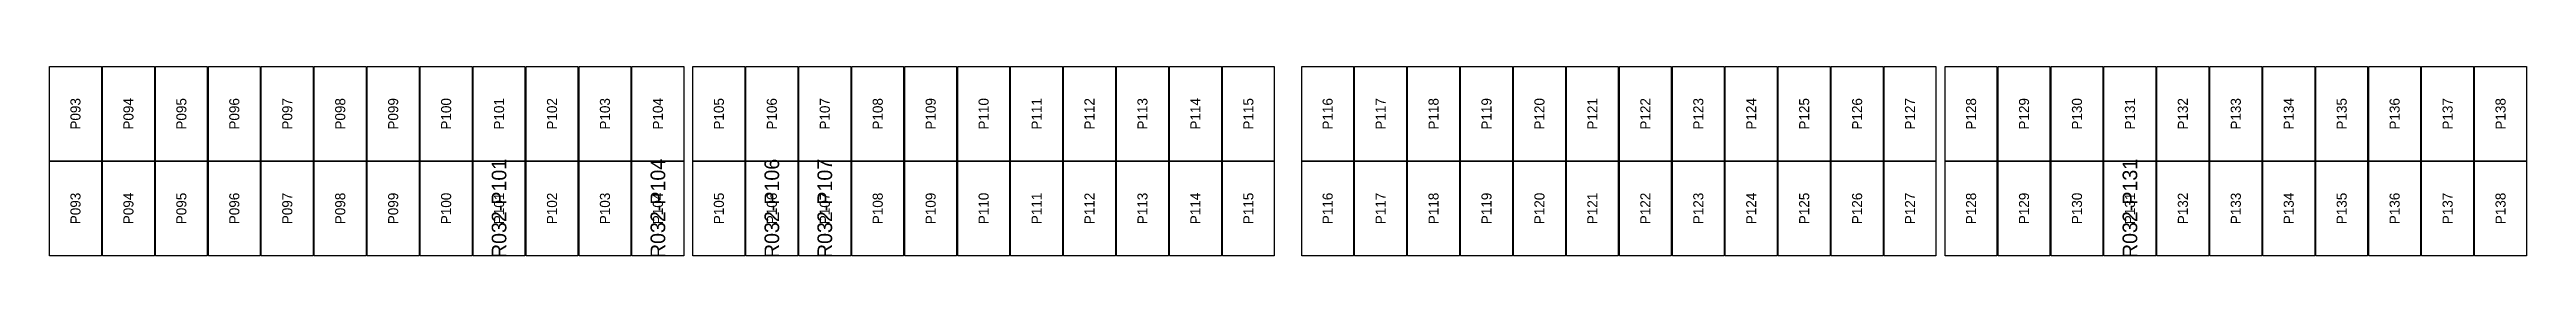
# Model space of a CAD drawing. Extents: x 296295 to 296770, y 651564 to 652121.
# Drawn here: x 296486.7 to 296540.9, y 651994.8 to 651998.9 of the extents above; entities that cross this region are included whole.
import ezdxf
from ezdxf.enums import TextEntityAlignment as Align

# ---------------------------------------------------------------- set-up
doc = ezdxf.new("R2010")
doc.units = 0

msp = doc.modelspace()

# ---------------------------------------------------------------- texts
at = {"layer": 'DEFECT_LABELS'}
for s, p in [('R032-P101', (296496.549, 651995.826)), ('R032-P104', (296500.023, 651995.826)), ('R032-P106', (296502.515, 651995.826)), ('R032-P107', (296503.673, 651995.826)), ('R032-P131', (296532.217, 651995.826))]:
    msp.add_text(s, height=0.32, rotation=90, dxfattribs=at).set_placement(p, align=Align.MIDDLE_CENTER)
at = {"layer": 'PANEL_POSITION'}
for s, p in [('P093', (296487.285, 651997.889)), ('P094', (296488.443, 651997.889)), ('P095', (296489.601, 651997.889)), ('P096', (296490.759, 651997.889)), ('P097', (296491.917, 651997.889)), ('P098', (296493.075, 651997.889)), ('P099', (296494.233, 651997.889)), ('P100', (296495.391, 651997.889)), ('P101', (296496.549, 651997.889)), ('P102', (296497.707, 651997.889)), ('P103', (296498.865, 651997.889)), ('P104', (296500.023, 651997.889)), ('P105', (296501.357, 651997.889)), ('P106', (296502.515, 651997.889)), ('P107', (296503.673, 651997.889)), ('P108', (296504.831, 651997.889)), ('P109', (296505.989, 651997.889)), ('P110', (296507.147, 651997.889)), ('P111', (296508.305, 651997.889)), ('P112', (296509.463, 651997.889)), ('P113', (296510.621, 651997.889)), ('P114', (296511.779, 651997.889)), ('P115', (296512.937, 651997.889)), ('P116', (296514.671, 651997.889)), ('P117', (296515.829, 651997.889)), ('P118', (296516.987, 651997.889)), ('P119', (296518.145, 651997.889)), ('P120', (296519.303, 651997.889)), ('P121', (296520.461, 651997.889)), ('P122', (296521.619, 651997.889)), ('P123', (296522.777, 651997.889)), ('P124', (296523.935, 651997.889)), ('P125', (296525.093, 651997.889)), ('P126', (296526.251, 651997.889)), ('P127', (296527.409, 651997.889)), ('P128', (296528.743, 651997.889)), ('P129', (296529.901, 651997.889)), ('P130', (296531.059, 651997.889)), ('P131', (296532.217, 651997.889)), ('P132', (296533.375, 651997.889)), ('P133', (296534.533, 651997.889)), ('P134', (296535.691, 651997.889)), ('P135', (296536.849, 651997.889)), ('P136', (296538.007, 651997.889)), ('P137', (296539.165, 651997.889)), ('P138', (296540.323, 651997.889)), ('P093', (296487.285, 651995.826)), ('P094', (296488.443, 651995.826)), ('P095', (296489.601, 651995.826)), ('P096', (296490.759, 651995.826)), ('P097', (296491.917, 651995.826)), ('P098', (296493.075, 651995.826)), ('P099', (296494.233, 651995.826)), ('P100', (296495.391, 651995.826)), ('P101', (296496.549, 651995.826)), ('P102', (296497.707, 651995.826)), ('P103', (296498.865, 651995.826)), ('P104', (296500.023, 651995.826)), ('P105', (296501.357, 651995.826)), ('P106', (296502.515, 651995.826)), ('P107', (296503.673, 651995.826)), ('P108', (296504.831, 651995.826)), ('P109', (296505.989, 651995.826)), ('P110', (296507.147, 651995.826)), ('P111', (296508.305, 651995.826)), ('P112', (296509.463, 651995.826)), ('P113', (296510.621, 651995.826)), ('P114', (296511.779, 651995.826)), ('P115', (296512.937, 651995.826)), ('P116', (296514.671, 651995.826)), ('P117', (296515.829, 651995.826)), ('P118', (296516.987, 651995.826)), ('P119', (296518.145, 651995.826)), ('P120', (296519.303, 651995.826)), ('P121', (296520.461, 651995.826)), ('P122', (296521.619, 651995.826)), ('P123', (296522.777, 651995.826)), ('P124', (296523.935, 651995.826)), ('P125', (296525.093, 651995.826)), ('P126', (296526.251, 651995.826)), ('P127', (296527.409, 651995.826)), ('P128', (296528.743, 651995.826)), ('P129', (296529.901, 651995.826)), ('P130', (296531.059, 651995.826)), ('P131', (296532.217, 651995.826)), ('P132', (296533.375, 651995.826)), ('P133', (296534.533, 651995.826)), ('P134', (296535.691, 651995.826)), ('P135', (296536.849, 651995.826)), ('P136', (296538.007, 651995.826)), ('P137', (296539.165, 651995.826)), ('P138', (296540.323, 651995.826))]:
    msp.add_text(s, height=0.22, rotation=90, dxfattribs=at).set_placement(p, align=Align.MIDDLE_CENTER)

# ---------------------------------------------------------------- linework, layer by layer
at = {"layer": 'DEFECTIVE_PANELS'}
for points in [[(296495.982, 651996.858), (296497.116, 651996.858), (296497.116, 651994.795), (296495.982, 651994.795)], [(296499.456, 651996.858), (296500.59, 651996.858), (296500.59, 651994.795), (296499.456, 651994.795)], [(296501.948, 651996.858), (296503.082, 651996.858), (296503.082, 651994.795), (296501.948, 651994.795)], [(296503.106, 651996.858), (296504.24, 651996.858), (296504.24, 651994.795), (296503.106, 651994.795)], [(296531.65, 651996.858), (296532.784, 651996.858), (296532.784, 651994.795), (296531.65, 651994.795)]]:
    msp.add_lwpolyline(points, close=True, dxfattribs=at)
at = {"layer": 'PANELS_MASTER'}
for points in [[(296486.718, 651998.921), (296487.852, 651998.921), (296487.852, 651996.858), (296486.718, 651996.858)], [(296487.876, 651998.921), (296489.01, 651998.921), (296489.01, 651996.858), (296487.876, 651996.858)], [(296489.034, 651998.921), (296490.168, 651998.921), (296490.168, 651996.858), (296489.034, 651996.858)], [(296490.192, 651998.921), (296491.326, 651998.921), (296491.326, 651996.858), (296490.192, 651996.858)], [(296491.35, 651998.921), (296492.484, 651998.921), (296492.484, 651996.858), (296491.35, 651996.858)], [(296492.508, 651998.921), (296493.642, 651998.921), (296493.642, 651996.858), (296492.508, 651996.858)], [(296493.666, 651998.921), (296494.8, 651998.921), (296494.8, 651996.858), (296493.666, 651996.858)], [(296494.824, 651998.921), (296495.958, 651998.921), (296495.958, 651996.858), (296494.824, 651996.858)], [(296495.982, 651998.921), (296497.116, 651998.921), (296497.116, 651996.858), (296495.982, 651996.858)], [(296497.14, 651998.921), (296498.274, 651998.921), (296498.274, 651996.858), (296497.14, 651996.858)], [(296498.298, 651998.921), (296499.432, 651998.921), (296499.432, 651996.858), (296498.298, 651996.858)], [(296499.456, 651998.921), (296500.59, 651998.921), (296500.59, 651996.858), (296499.456, 651996.858)], [(296500.79, 651998.921), (296501.924, 651998.921), (296501.924, 651996.858), (296500.79, 651996.858)], [(296501.948, 651998.921), (296503.082, 651998.921), (296503.082, 651996.858), (296501.948, 651996.858)], [(296503.106, 651998.921), (296504.24, 651998.921), (296504.24, 651996.858), (296503.106, 651996.858)], [(296504.264, 651998.921), (296505.398, 651998.921), (296505.398, 651996.858), (296504.264, 651996.858)], [(296505.422, 651998.921), (296506.556, 651998.921), (296506.556, 651996.858), (296505.422, 651996.858)], [(296506.58, 651998.921), (296507.714, 651998.921), (296507.714, 651996.858), (296506.58, 651996.858)], [(296507.738, 651998.921), (296508.872, 651998.921), (296508.872, 651996.858), (296507.738, 651996.858)], [(296508.896, 651998.921), (296510.03, 651998.921), (296510.03, 651996.858), (296508.896, 651996.858)], [(296510.054, 651998.921), (296511.188, 651998.921), (296511.188, 651996.858), (296510.054, 651996.858)], [(296511.212, 651998.921), (296512.346, 651998.921), (296512.346, 651996.858), (296511.212, 651996.858)], [(296512.37, 651998.921), (296513.504, 651998.921), (296513.504, 651996.858), (296512.37, 651996.858)], [(296514.104, 651998.921), (296515.238, 651998.921), (296515.238, 651996.858), (296514.104, 651996.858)], [(296515.262, 651998.921), (296516.396, 651998.921), (296516.396, 651996.858), (296515.262, 651996.858)], [(296516.42, 651998.921), (296517.554, 651998.921), (296517.554, 651996.858), (296516.42, 651996.858)], [(296517.578, 651998.921), (296518.712, 651998.921), (296518.712, 651996.858), (296517.578, 651996.858)], [(296518.736, 651998.921), (296519.87, 651998.921), (296519.87, 651996.858), (296518.736, 651996.858)], [(296519.894, 651998.921), (296521.028, 651998.921), (296521.028, 651996.858), (296519.894, 651996.858)], [(296521.052, 651998.921), (296522.186, 651998.921), (296522.186, 651996.858), (296521.052, 651996.858)], [(296522.21, 651998.921), (296523.344, 651998.921), (296523.344, 651996.858), (296522.21, 651996.858)], [(296523.368, 651998.921), (296524.502, 651998.921), (296524.502, 651996.858), (296523.368, 651996.858)], [(296524.526, 651998.921), (296525.66, 651998.921), (296525.66, 651996.858), (296524.526, 651996.858)], [(296525.684, 651998.921), (296526.818, 651998.921), (296526.818, 651996.858), (296525.684, 651996.858)], [(296526.842, 651998.921), (296527.976, 651998.921), (296527.976, 651996.858), (296526.842, 651996.858)], [(296528.176, 651998.921), (296529.31, 651998.921), (296529.31, 651996.858), (296528.176, 651996.858)], [(296529.334, 651998.921), (296530.468, 651998.921), (296530.468, 651996.858), (296529.334, 651996.858)], [(296530.492, 651998.921), (296531.626, 651998.921), (296531.626, 651996.858), (296530.492, 651996.858)], [(296531.65, 651998.921), (296532.784, 651998.921), (296532.784, 651996.858), (296531.65, 651996.858)], [(296532.808, 651998.921), (296533.942, 651998.921), (296533.942, 651996.858), (296532.808, 651996.858)], [(296533.966, 651998.921), (296535.1, 651998.921), (296535.1, 651996.858), (296533.966, 651996.858)], [(296535.124, 651998.921), (296536.258, 651998.921), (296536.258, 651996.858), (296535.124, 651996.858)], [(296536.282, 651998.921), (296537.416, 651998.921), (296537.416, 651996.858), (296536.282, 651996.858)], [(296537.44, 651998.921), (296538.574, 651998.921), (296538.574, 651996.858), (296537.44, 651996.858)], [(296538.598, 651998.921), (296539.732, 651998.921), (296539.732, 651996.858), (296538.598, 651996.858)], [(296539.756, 651998.921), (296540.89, 651998.921), (296540.89, 651996.858), (296539.756, 651996.858)], [(296486.718, 651996.858), (296487.852, 651996.858), (296487.852, 651994.795), (296486.718, 651994.795)], [(296487.876, 651996.858), (296489.01, 651996.858), (296489.01, 651994.795), (296487.876, 651994.795)], [(296489.034, 651996.858), (296490.168, 651996.858), (296490.168, 651994.795), (296489.034, 651994.795)], [(296490.192, 651996.858), (296491.326, 651996.858), (296491.326, 651994.795), (296490.192, 651994.795)], [(296491.35, 651996.858), (296492.484, 651996.858), (296492.484, 651994.795), (296491.35, 651994.795)], [(296492.508, 651996.858), (296493.642, 651996.858), (296493.642, 651994.795), (296492.508, 651994.795)], [(296493.666, 651996.858), (296494.8, 651996.858), (296494.8, 651994.795), (296493.666, 651994.795)], [(296494.824, 651996.858), (296495.958, 651996.858), (296495.958, 651994.795), (296494.824, 651994.795)], [(296497.14, 651996.858), (296498.274, 651996.858), (296498.274, 651994.795), (296497.14, 651994.795)], [(296498.298, 651996.858), (296499.432, 651996.858), (296499.432, 651994.795), (296498.298, 651994.795)], [(296500.79, 651996.858), (296501.924, 651996.858), (296501.924, 651994.795), (296500.79, 651994.795)], [(296504.264, 651996.858), (296505.398, 651996.858), (296505.398, 651994.795), (296504.264, 651994.795)], [(296505.422, 651996.858), (296506.556, 651996.858), (296506.556, 651994.795), (296505.422, 651994.795)], [(296506.58, 651996.858), (296507.714, 651996.858), (296507.714, 651994.795), (296506.58, 651994.795)], [(296507.738, 651996.858), (296508.872, 651996.858), (296508.872, 651994.795), (296507.738, 651994.795)], [(296508.896, 651996.858), (296510.03, 651996.858), (296510.03, 651994.795), (296508.896, 651994.795)], [(296510.054, 651996.858), (296511.188, 651996.858), (296511.188, 651994.795), (296510.054, 651994.795)], [(296511.212, 651996.858), (296512.346, 651996.858), (296512.346, 651994.795), (296511.212, 651994.795)], [(296512.37, 651996.858), (296513.504, 651996.858), (296513.504, 651994.795), (296512.37, 651994.795)], [(296514.104, 651996.858), (296515.238, 651996.858), (296515.238, 651994.795), (296514.104, 651994.795)], [(296515.262, 651996.858), (296516.396, 651996.858), (296516.396, 651994.795), (296515.262, 651994.795)], [(296516.42, 651996.858), (296517.554, 651996.858), (296517.554, 651994.795), (296516.42, 651994.795)], [(296517.578, 651996.858), (296518.712, 651996.858), (296518.712, 651994.795), (296517.578, 651994.795)], [(296518.736, 651996.858), (296519.87, 651996.858), (296519.87, 651994.795), (296518.736, 651994.795)], [(296519.894, 651996.858), (296521.028, 651996.858), (296521.028, 651994.795), (296519.894, 651994.795)], [(296521.052, 651996.858), (296522.186, 651996.858), (296522.186, 651994.795), (296521.052, 651994.795)], [(296522.21, 651996.858), (296523.344, 651996.858), (296523.344, 651994.795), (296522.21, 651994.795)], [(296523.368, 651996.858), (296524.502, 651996.858), (296524.502, 651994.795), (296523.368, 651994.795)], [(296524.526, 651996.858), (296525.66, 651996.858), (296525.66, 651994.795), (296524.526, 651994.795)], [(296525.684, 651996.858), (296526.818, 651996.858), (296526.818, 651994.795), (296525.684, 651994.795)], [(296526.842, 651996.858), (296527.976, 651996.858), (296527.976, 651994.795), (296526.842, 651994.795)], [(296528.176, 651996.858), (296529.31, 651996.858), (296529.31, 651994.795), (296528.176, 651994.795)], [(296529.334, 651996.858), (296530.468, 651996.858), (296530.468, 651994.795), (296529.334, 651994.795)], [(296530.492, 651996.858), (296531.626, 651996.858), (296531.626, 651994.795), (296530.492, 651994.795)], [(296532.808, 651996.858), (296533.942, 651996.858), (296533.942, 651994.795), (296532.808, 651994.795)], [(296533.966, 651996.858), (296535.1, 651996.858), (296535.1, 651994.795), (296533.966, 651994.795)], [(296535.124, 651996.858), (296536.258, 651996.858), (296536.258, 651994.795), (296535.124, 651994.795)], [(296536.282, 651996.858), (296537.416, 651996.858), (296537.416, 651994.795), (296536.282, 651994.795)], [(296537.44, 651996.858), (296538.574, 651996.858), (296538.574, 651994.795), (296537.44, 651994.795)], [(296538.598, 651996.858), (296539.732, 651996.858), (296539.732, 651994.795), (296538.598, 651994.795)], [(296539.756, 651996.858), (296540.89, 651996.858), (296540.89, 651994.795), (296539.756, 651994.795)]]:
    msp.add_lwpolyline(points, close=True, dxfattribs=at)

msp.set_redraw_order([(e.dxf.handle, doc.entitydb.next_handle()) for e in msp.query("TEXT MTEXT ATTDEF DIMENSION ARC_DIMENSION")])  # texts and dimensions are drawn at this point

doc.saveas('drawing.dxf')
